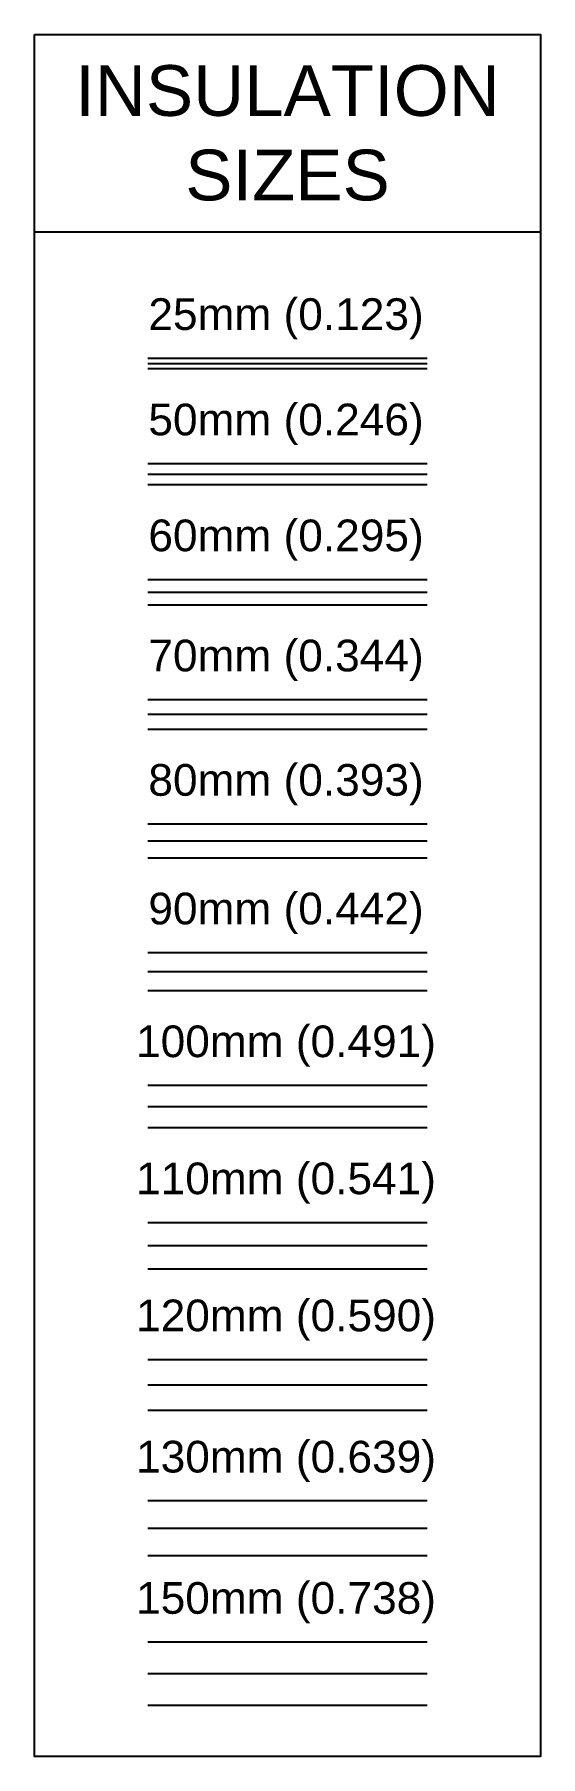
# Model space of a CAD drawing. Header units: millimetres. Extents: x 0 to 23312, y -3206 to 11448.
# Drawn here: x 22113 to 23312, y 3987 to 8064 of the extents above; entities that cross this region are included whole.
import ezdxf

# ---------------------------------------------------------------- set-up
doc = ezdxf.new("R2010")
doc.units = ezdxf.units.MM
doc.header["$LTSCALE"] = 10
doc.layers.add('41 - Detail', color=7, linetype='Continuous')
doc.styles.add('1-20', font='romans.shx', dxfattribs={"width": 0.8, "height": 40})
doc.linetypes.add('BATTING', pattern='A,0.00254,-2.54,[134,ltypeshp.shx,S=2.54,R=0,X=-2.54,Y=0],-5.08,[134,ltypeshp.shx,S=2.54,R=180,X=2.54,Y=0],-2.54', length=10.16254)

msp = doc.modelspace()

# ---------------------------------------------------------------- texts
at = {"layer": '41 - Detail', "color": 3, "insert": (22712.371, 7830.675), "char_height": 120, "width": 1198.7295, "attachment_point": 5, "style": '1-20'}
msp.add_mtext('\\A1;{\\fArial|b0|i0|c0|p34;\\W1;INSULATION\\PSIZES}', dxfattribs=at)
at = {"layer": '41 - Detail', "char_height": 75, "width": 1718.87577, "attachment_point": 2, "style": '1-20'}
for s, insert in [('\\pxsm1;{\\fArial|b0|i0|c0|p34;\\W1;\\C3;25mm (0.123)}', (22708.903, 7439.698)), ('\\pxsm1;{\\fArial|b0|i0|c0|p34;\\W1;\\C3;50mm (0.246)}', (22708.903, 7190.231)), ('\\pxsm1;{\\fArial|b0|i0|c0|p34;\\W1;\\C3;60mm (0.295)}', (22708.903, 6915.763)), ('\\pxsm1;{\\fArial|b0|i0|c0|p34;\\W1;\\C3;70mm (0.344)}', (22708.903, 6631.295)), ('\\pxsm1;{\\fArial|b0|i0|c0|p34;\\W1;\\C3;80mm (0.393)}', (22708.903, 6336.828)), ('\\pxsm1;{\\fArial|b0|i0|c0|p34;\\W1;\\C3;90mm (0.442)}', (22708.903, 6032.36)), ('\\pxsm1;{\\fArial|b0|i0|c0|p34;\\W1;\\C3;100mm (0.491)}', (22708.903, 5717.892)), ('\\pxsm1;{\\fArial|b0|i0|c0|p34;\\W1;\\C3;110mm (0.541)}', (22708.903, 5393.425)), ('\\pxsm1;{\\fArial|b0|i0|c0|p34;\\W1;\\C3;120mm (0.590)}', (22708.903, 5068.957)), ('\\pxsm1;{\\fArial|b0|i0|c0|p34;\\W1;\\C3;130mm (0.639)}', (22708.903, 4734.489)), ('\\pxsm1;{\\fArial|b0|i0|c0|p34;\\W1;\\C3;150mm (0.738)}', (22708.903, 4400.022))]:
    msp.add_mtext(s, dxfattribs=dict(at, insert=insert))

# ---------------------------------------------------------------- linework, layer by layer
at = {"color": 3, "ltscale": 10}
msp.add_line((22113.006, 7596.989), (23311.736, 7596.989), dxfattribs=at)
msp.add_lwpolyline([(22113.006, 8064.361), (23311.736, 8064.361), (23311.736, 3986.956), (22113.006, 3986.956)], close=True, dxfattribs=at)
at = {"color": 251, "ltscale": 10}
for points in [[(22381.607, 7298.066), (23043.135, 7298.066)], [(22381.607, 7273.066), (23043.135, 7273.066)], [(22381.607, 7048.598), (23043.135, 7048.598)], [(22381.607, 6998.598), (23043.135, 6998.598)], [(22381.607, 6774.13), (23043.135, 6774.13)], [(22381.607, 6714.13), (23043.135, 6714.13)], [(22381.607, 6489.663), (23043.135, 6489.663)], [(22381.607, 6419.663), (23043.135, 6419.663)], [(22381.607, 6195.195), (23043.135, 6195.195)], [(22381.607, 6115.195), (23043.135, 6115.195)], [(22381.607, 5890.727), (23043.135, 5890.727)], [(22381.607, 5800.727), (23043.135, 5800.727)], [(22381.607, 5576.26), (23043.135, 5576.26)], [(22381.607, 5476.26), (23043.135, 5476.26)], [(22381.607, 5476.26), (23043.135, 5476.26)], [(22381.607, 5251.792), (23043.135, 5251.792)], [(22381.607, 5141.792), (23043.135, 5141.792)], [(22381.607, 4927.324), (23043.135, 4927.324)], [(22381.607, 4807.324), (23043.135, 4807.324)], [(22381.607, 4592.857), (23043.135, 4592.857)], [(22381.607, 4462.857), (23043.135, 4462.857)], [(22381.607, 4258.389), (23043.135, 4258.389)], [(22381.607, 4108.389), (23043.135, 4108.389)]]:
    msp.add_lwpolyline(points, dxfattribs=at)
at = {"color": 251, "linetype": 'BATTING', "ltscale": 0.123}
msp.add_lwpolyline([(22381.607, 7285.566), (23043.135, 7285.566)], dxfattribs=at)
at = {"color": 251, "linetype": 'BATTING', "ltscale": 0.246}
msp.add_lwpolyline([(22381.607, 7023.598), (23043.135, 7023.598)], dxfattribs=at)
at = {"color": 251, "linetype": 'BATTING', "ltscale": 0.295}
msp.add_lwpolyline([(22381.607, 6744.13), (23043.135, 6744.13)], dxfattribs=at)
at = {"color": 251, "linetype": 'BATTING', "ltscale": 0.344}
msp.add_lwpolyline([(22381.607, 6454.663), (23043.135, 6454.663)], dxfattribs=at)
at = {"color": 251, "linetype": 'BATTING', "ltscale": 0.393}
msp.add_lwpolyline([(22381.607, 6155.195), (23043.135, 6155.195)], dxfattribs=at)
at = {"color": 251, "linetype": 'BATTING', "ltscale": 0.442}
msp.add_lwpolyline([(22381.607, 5845.727), (23043.135, 5845.727)], dxfattribs=at)
at = {"color": 251, "linetype": 'BATTING', "ltscale": 0.491}
msp.add_lwpolyline([(22381.607, 5526.26), (23043.135, 5526.26)], dxfattribs=at)
at = {"color": 251, "linetype": 'BATTING', "ltscale": 0.541}
msp.add_lwpolyline([(22381.607, 5196.792), (23043.135, 5196.792)], dxfattribs=at)
at = {"color": 251, "linetype": 'BATTING', "ltscale": 0.59}
msp.add_lwpolyline([(22381.607, 4867.324), (23043.135, 4867.324)], dxfattribs=at)
at = {"color": 251, "linetype": 'BATTING', "ltscale": 0.639}
msp.add_lwpolyline([(22381.607, 4527.857), (23043.135, 4527.857)], dxfattribs=at)
at = {"color": 251, "linetype": 'BATTING', "ltscale": 0.7381}
msp.add_lwpolyline([(22381.607, 4183.389), (23043.135, 4183.389)], dxfattribs=at)

msp.set_redraw_order([(e.dxf.handle, doc.entitydb.next_handle()) for e in msp.query("TEXT MTEXT ATTDEF DIMENSION ARC_DIMENSION")])  # texts and dimensions are drawn at this point

doc.saveas('drawing.dxf')
